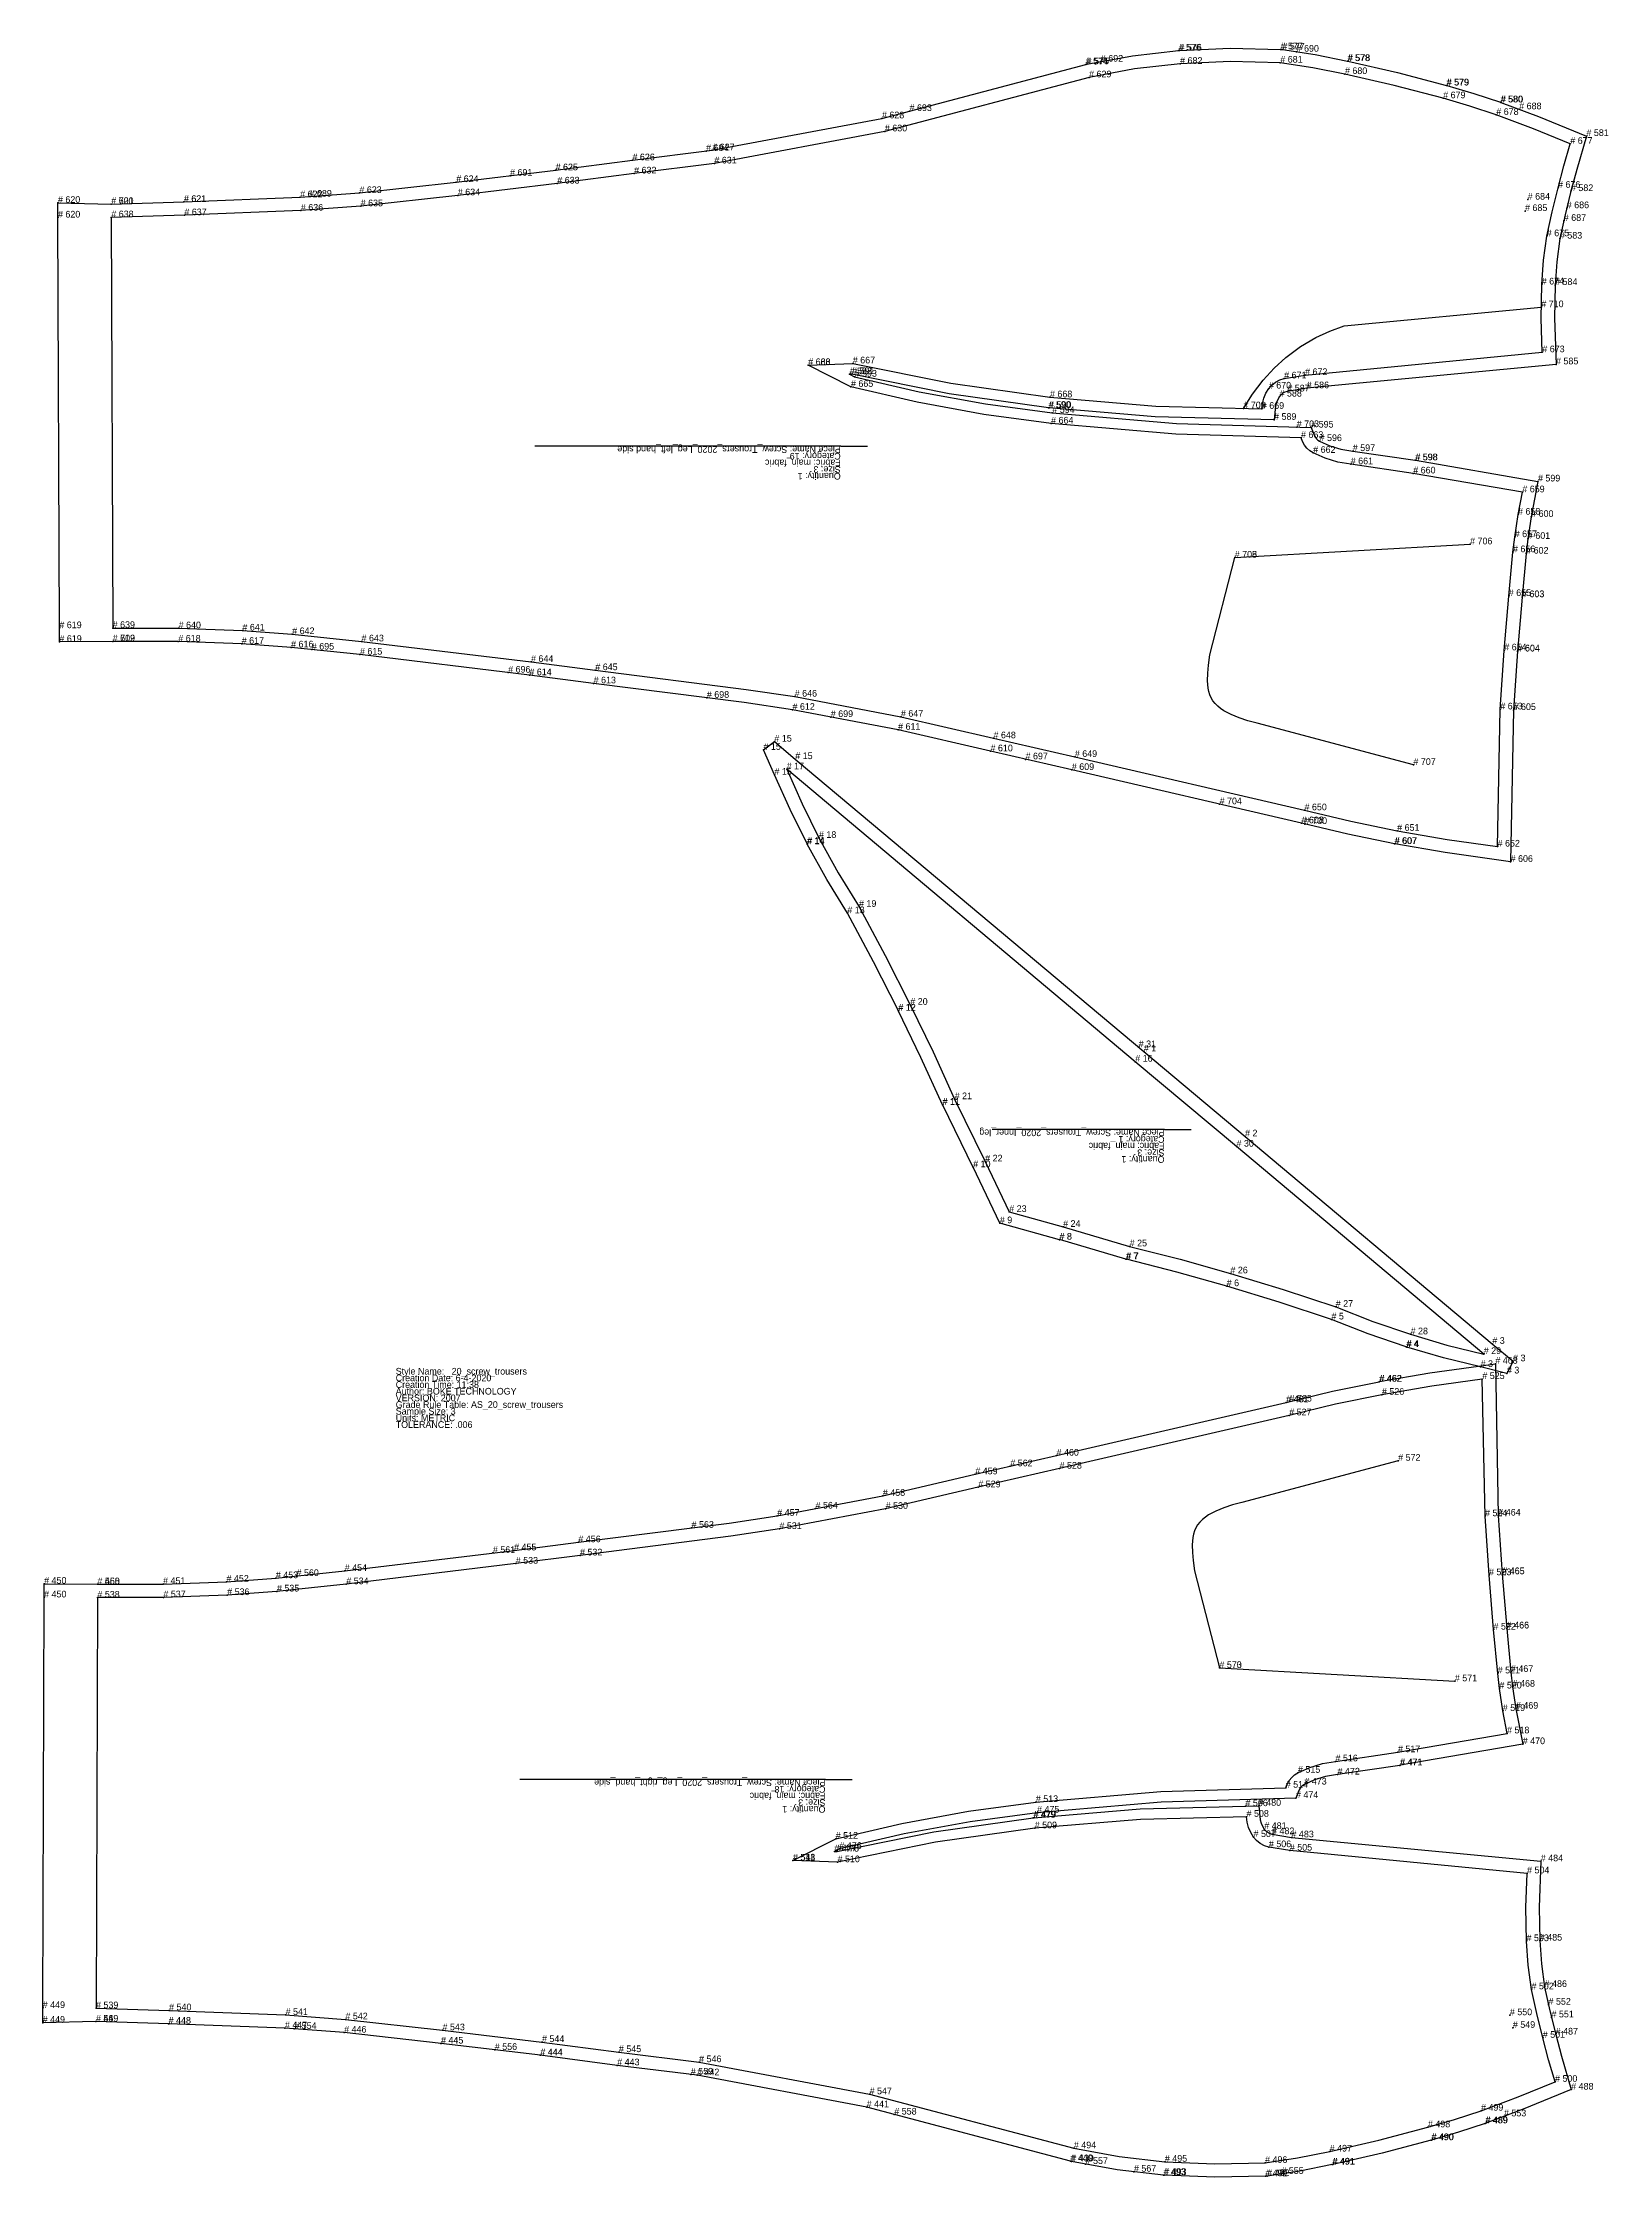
# Model space of a CAD drawing. Extents: x -265 to 2412, y -612 to 1604.
# Drawn here: x -265 to 910, y -42 to 1559 of the extents above; entities that cross this region are included whole.
import ezdxf

# ---------------------------------------------------------------- set-up
doc = ezdxf.new("R2010")
doc.units = 0

msp = doc.modelspace()

# ---------------------------------------------------------------- texts
at = {"layer": '1'}
for s, p in [('Style Name: _20_screw_trousers', (0, 560.1275)), ('Creation Date: 6-4-2020', (0, 555.1275)), ('Author: BOKE TECHNOLOGY', (0, 545.1275)), ('VERSION: 2007', (0, 540.1275)), ('Creation Time: 11:38', (0, 550.1275)), ('Sample Size: 3', (0, 530.1275)), ('Grade Rule Table: AS_20_screw_trousers', (0, 535.1275)), ('Units: METRIC', (0, 525.1275)), ('TOLERANCE: .006', (0, 520.1275))]:
    msp.add_text(s, height=5, dxfattribs=at).set_placement(p)

# ---------------------------------------------------------------- blocks, each defined once
blk = doc.blocks.new('Inner_leg-3')
at = {"layer": '1'}
blk.add_lwpolyline([(561.245, 802.4275), (637.2175, 738.725), (822.7275, 583.175), (838.3075, 570.1075), (833.6625, 560.9575), (813.92, 565.805), (786.085, 572.64), (758.5925, 580.725), (758.1725, 580.8675), (729.6625, 590.64), (702.045, 601.4525), (662.8825, 614.37), (623.44, 626.4175), (585.9225, 636.9475), (548.1675, 646.59), (547.8325, 646.6825), (497.93, 661.2975), (498.0775, 661.2475), (453.23, 673.63), (433.2225, 715.635), (433.2775, 715.535), (410.3725, 762.22), (410.2525, 762.4725), (394.03, 798.015), (377.0675, 833.1075), (377.16, 832.9075), (358.3625, 869.715), (338.83, 906.08), (323.385, 931.405), (308.79, 957.775), (308.58, 958.1575), (295.8175, 983.7825), (284.195, 1009.9725), (275.91, 1028.6375), (284.115, 1034.8), (299.755, 1021.6875), (561.245, 802.4275)], close=True, dxfattribs=at)
at = {"layer": '14'}
blk.add_lwpolyline([(554.825, 794.7675), (293.335, 1014.03), (304.865, 988.055), (317.5325, 962.615), (332.02, 936.4425), (347.595, 910.905), (367.215, 874.38), (386.0675, 837.4575), (403.1, 802.225), (419.3475, 766.62), (442.2525, 719.935), (460.295, 682.06), (500.74, 670.8925), (550.6425, 656.2775), (588.5525, 646.595), (626.2325, 636.02), (665.88, 623.91), (705.255, 610.9225), (733.1125, 600.0175), (761.4125, 590.315), (788.6875, 582.295), (816.305, 575.5125), (630.795, 731.065), (554.825, 794.7675)], close=True, dxfattribs=at)
at = {"layer": '2'}
for p in [(275.91, 1028.6375), (284.115, 1034.8), (284.195, 1009.9725), (293.335, 1014.03), (299.755, 1021.6875), (317.5325, 962.615), (308.58, 958.1575), (308.79, 957.775), (338.83, 906.08), (347.595, 910.905), (377.0675, 833.1075), (377.16, 832.9075), (386.0675, 837.4575), (561.245, 802.4275), (554.825, 794.7675), (410.2525, 762.4725), (410.3725, 762.22), (419.3475, 766.62), (637.2175, 738.725), (630.795, 731.065), (433.2225, 715.635), (433.2775, 715.535), (442.2525, 719.935), (453.23, 673.63), (460.295, 682.06), (497.93, 661.2975), (498.0775, 661.2475), (500.74, 670.8925), (547.8325, 646.6825), (548.1675, 646.59), (550.6425, 656.2775), (623.44, 626.4175), (626.2325, 636.02), (705.255, 610.9225), (702.045, 601.4525), (758.1725, 580.8675), (758.5925, 580.725), (761.4125, 590.315), (822.7275, 583.175), (813.92, 565.805), (816.305, 575.5125), (833.6625, 560.9575), (838.3075, 570.1075)]:
    blk.add_point(p, dxfattribs=at)
at = {"layer": '4'}
blk.add_point((557.41, 805.6375, 5), dxfattribs=at)
at = {"layer": '5'}
blk.add_line((576.805, 743.9375), (596.805, 743.9375), dxfattribs=at)
at = {"layer": '7'}
blk.add_line((576.805, 743.9375), (447.59, 743.9375), dxfattribs=at)
at = {"layer": '1'}
for s, p in [('Piece Name: Screw_Trousers_2020_Inner_leg', (576.805, 743.9375)), ('Category: 1', (576.805, 738.9375)), ('Fabric: main_fabric', (576.805, 733.9375)), ('Quantity: 1', (576.805, 723.9375)), ('Size: 3', (576.805, 728.9375))]:
    blk.add_text(s, height=5, rotation=-180, dxfattribs=at).set_placement(p)
at = {"layer": '2'}
for s, p in [('# 15', (275.91, 1028.6375)), ('# 15', (284.115, 1034.8)), ('# 15', (299.755, 1021.6875)), ('# 15', (284.195, 1009.9725)), ('# 17', (293.335, 1014.03)), ('# 14', (308.58, 958.1575)), ('# 14', (308.79, 957.775)), ('# 18', (317.5325, 962.615)), ('# 19', (347.595, 910.905)), ('# 13', (338.83, 906.08)), ('# 12', (377.0675, 833.1075)), ('# 12', (377.16, 832.9075)), ('# 20', (386.0675, 837.4575)), ('# 1', (561.245, 802.4275)), ('# 16', (554.825, 794.7675)), ('# 21', (419.3475, 766.62)), ('# 11', (410.2525, 762.4725)), ('# 11', (410.3725, 762.22)), ('# 2', (637.2175, 738.725)), ('# 10', (433.2225, 715.635)), ('# 10', (433.2775, 715.535)), ('# 22', (442.2525, 719.935)), ('# 30', (630.795, 731.065)), ('# 9', (453.23, 673.63)), ('# 23', (460.295, 682.06)), ('# 24', (500.74, 670.8925)), ('# 8', (497.93, 661.2975)), ('# 8', (498.0775, 661.2475)), ('# 25', (550.6425, 656.2775)), ('# 7', (547.8325, 646.6825)), ('# 7', (548.1675, 646.59)), ('# 26', (626.2325, 636.02)), ('# 6', (623.44, 626.4175)), ('# 27', (705.255, 610.9225)), ('# 5', (702.045, 601.4525)), ('# 28', (761.4125, 590.315)), ('# 4', (758.1725, 580.8675)), ('# 4', (758.5925, 580.725)), ('# 29', (816.305, 575.5125)), ('# 3', (822.7275, 583.175)), ('# 3', (813.92, 565.805)), ('# 3', (833.6625, 560.9575)), ('# 3', (838.3075, 570.1075))]:
    blk.add_text(s, height=5, dxfattribs=at).set_placement(p)
at = {"layer": '4'}
blk.add_text('# 31', height=5, dxfattribs=at).set_placement((557.41, 805.6375))
blk = doc.blocks.new('Leg_right_hand_side-3')
at = {"layer": '1'}
blk.add_lwpolyline([(506.9525, -29.945), (506.2125, -29.7775), (353.3375, 10.6325), (226.075, 34.59), (166.1975, 42.075), (166.145, 42.0825), (108.46, 49.605), (108.575, 49.59), (33.9625, 58.445), (34.0225, 58.4375), (-38.6725, 66.62), (-83.1325, 69.8575), (-170.405, 73.3225), (-170.295, 73.32), (-224.8625, 74.8825), (-264.86, 73.9925), (-264.83, 85.0175), (-263.79, 392.99), (-263.7525, 403.2925), (-223.7575, 402.8525), (-174.5375, 403.055), (-126.9625, 404.7325), (-89.9225, 407.42), (-38.2525, 412.8275), (88.875, 428.26), (88.8175, 428.2525), (137.0275, 434.3875), (250.075, 448.795), (286.2475, 454.2025), (365.475, 469.18), (434.7875, 485.3175), (434.82, 485.325), (495.8125, 499.3125), (495.7875, 499.3075), (668.1175, 539.275), (668.0525, 539.2575), (702.8325, 547.5675), (737.8775, 554.755), (738.1925, 554.815), (775.945, 561.3125), (824.9875, 568.2425), (827.2275, 454.3725), (830.2075, 410.33), (830.195, 410.48), (833.575, 369.675), (833.565, 369.8025), (836.6975, 337.06), (837.9725, 326.005), (840.44, 309.5275), (845.5275, 282.9475), (753.6425, 267.0925), (753.395, 267.0525), (706.6125, 260.1775), (697.6225, 258.6375), (689.4375, 256.145), (681.695, 252.675), (680.465, 251.88), (679.4025, 250.9475), (678.56, 249.9175), (677.8525, 248.695), (675.415, 242.53), (574.325, 239.5325), (481.16, 231.5675), (431.08, 224.7275), (381.3625, 215.6175), (332.84, 204.4175), (329.09, 202.51), (330.8375, 202.445), (403.7075, 217.225), (478.285, 227.7675), (478.7475, 227.82), (558.4, 234.395), (647.5175, 236.7175), (648.635, 226.2275), (649.28, 223.7525), (650.2975, 221.3975), (651.6275, 219.2775), (652.8325, 217.91), (654.185, 216.8325), (655.71, 216.015), (657.4775, 215.43), (672.0625, 213.0575), (859.0675, 195.1125), (857.9725, 160.5875), (858.3525, 135.635), (859.595, 118.125), (861.9675, 100.8325), (865.8975, 83.0625), (870.26, 65.18), (874.605, 48.8775), (881.8925, 23.88), (845.75, 9.185), (817.745, -1.2975), (817.415, -1.415), (797.4075, -8.115), (777.19, -13.995), (776.9175, -14.07), (740.0625, -23.665), (702.97, -32.2925), (702.6375, -32.365), (678.315, -37.16), (653.76, -40.9825), (652.4275, -41.1), (614.5075, -41.885), (576.5975, -40.2175), (575.9225, -40.165), (541.2875, -36.28), (506.9525, -29.945)], close=True, dxfattribs=at)
at = {"layer": '13'}
for p in [(298.035, 195.69), (835.875, 79.6825), (838.1425, 70.205)]:
    blk.add_point(p, dxfattribs=at)
at = {"layer": '14'}
blk.add_lwpolyline([(508.7675, -20.1125), (542.7725, -26.3875), (577.0375, -30.23), (614.6275, -31.8825), (652.225, -31.105), (676.545, -27.3175), (700.71, -22.555), (737.665, -13.9575), (774.4025, -4.395), (794.44, 1.435), (814.245, 8.065), (842.1525, 18.5125), (869.775, 29.7425), (864.98, 46.18), (860.5725, 62.7175), (856.15, 80.85), (852.12, 99.065), (849.6475, 117.0875), (848.3625, 135.2275), (847.975, 160.6475), (848.7825, 186.055), (670.8025, 203.135), (655.1, 205.69), (651.755, 206.795), (648.6575, 208.4575), (645.91, 210.6475), (643.5925, 213.2775), (641.425, 216.735), (639.8025, 220.4875), (638.7775, 224.4275), (638.345, 228.4775), (558.8225, 226.4025), (479.405, 219.8475), (405.0775, 209.34), (331.485, 194.415), (298.035, 195.69), (330.0925, 211.9925), (379.7675, 223.4575), (429.82, 232.63), (480.245, 239.5175), (573.9025, 247.525), (667.7425, 250.3075), (668.83, 253.0575), (670.32, 255.63), (672.1975, 257.9225), (674.4225, 259.875), (676.915, 261.4875), (685.9225, 265.525), (695.3375, 268.3925), (705.055, 270.055), (751.9475, 276.945), (833.7975, 291.07), (830.5875, 307.8275), (828.06, 324.7), (826.7575, 336), (823.615, 368.85), (820.235, 409.655), (817.24, 453.92), (815.2175, 556.7625), (777.455, 551.425), (739.89, 544.96), (705, 537.805), (670.38, 529.5325), (498.0475, 489.565), (437.055, 475.5775), (367.5725, 459.4), (287.8975, 444.3375), (251.42, 438.885), (138.2925, 424.4675), (90.08, 418.3325), (-37.0625, 402.8975), (-89.1, 397.4525), (-126.425, 394.745), (-174.305, 393.055), (-223.79, 392.855), (-224.83, 84.8825), (-170.0075, 83.3125), (-82.61, 79.8425), (-37.7175, 76.5725), (35.14, 68.3725), (109.7525, 59.5175), (167.4375, 51.995), (227.63, 44.47), (355.5375, 20.3925), (508.7675, -20.1125)], close=True, dxfattribs=at)
at = {"layer": '2'}
for p in [(824.9875, 568.2425), (737.8775, 554.755), (738.1925, 554.815), (739.89, 544.96), (815.2175, 556.7625), (668.0525, 539.2575), (668.1175, 539.275), (670.38, 529.5325), (495.7875, 499.3075), (495.8125, 499.3125), (434.7875, 485.3175), (434.82, 485.325), (498.0475, 489.565), (752.0875, 495.51), (365.475, 469.18), (437.055, 475.5775), (286.2475, 454.2025), (367.5725, 459.4), (817.24, 453.92), (827.2275, 454.3725), (137.0275, 434.3875), (287.8975, 444.3375), (88.8175, 428.2525), (88.875, 428.26), (90.08, 418.3325), (138.2925, 424.4675), (-263.7525, 403.2925), (-223.7575, 402.8525), (-174.5375, 403.055), (-126.9625, 404.7325), (-89.9225, 407.42), (-38.2525, 412.8275), (-37.0625, 402.8975), (820.235, 409.655), (830.195, 410.48), (830.2075, 410.33), (-263.79, 392.99), (-223.79, 392.855), (-174.305, 393.055), (-126.425, 394.745), (-89.1, 397.4525), (823.615, 368.85), (833.565, 369.8025), (833.575, 369.675), (617.995, 340.08), (617.995, 340.08), (836.6975, 337.06), (794.59, 330.08), (826.7575, 336), (828.06, 324.7), (837.9725, 326.005), (830.5875, 307.8275), (840.44, 309.5275), (833.7975, 291.07), (751.9475, 276.945), (845.5275, 282.9475), (676.915, 261.4875), (705.055, 270.055), (706.6125, 260.1775), (753.395, 267.0525), (753.6425, 267.0925), (667.7425, 250.3075), (675.415, 242.53), (681.695, 252.675), (478.285, 227.7675), (478.7475, 227.82), (480.245, 239.5175), (481.16, 231.5675), (638.345, 228.4775), (647.5175, 236.7175), (330.0925, 211.9925), (479.405, 219.8475), (643.5925, 213.2775), (651.6275, 219.2775), (657.4775, 215.43), (672.0625, 213.0575), (298.035, 195.69), (329.09, 202.51), (330.8375, 202.445), (331.485, 194.415), (332.84, 204.4175), (655.1, 205.69), (670.8025, 203.135), (859.0675, 195.1125), (848.7825, 186.055), (848.3625, 135.2275), (858.3525, 135.635), (852.12, 99.065), (861.9675, 100.8325), (-264.83, 85.0175), (-224.83, 84.8825), (-170.0075, 83.3125), (-264.86, 73.9925), (-224.8625, 74.8825), (-170.405, 73.3225), (-170.295, 73.32), (-83.1325, 69.8575), (-82.61, 79.8425), (-38.6725, 66.62), (-37.7175, 76.5725), (35.14, 68.3725), (870.26, 65.18), (33.9625, 58.445), (34.0225, 58.4375), (108.46, 49.605), (108.575, 49.59), (109.7525, 59.5175), (167.4375, 51.995), (860.5725, 62.7175), (166.145, 42.0825), (166.1975, 42.075), (226.075, 34.59), (227.63, 44.47), (355.5375, 20.3925), (869.775, 29.7425), (881.8925, 23.88), (353.3375, 10.6325), (814.245, 8.065), (774.4025, -4.395), (776.9175, -14.07), (777.19, -13.995), (817.415, -1.415), (817.745, -1.2975), (506.2125, -29.7775), (506.9525, -29.945), (508.7675, -20.1125), (577.0375, -30.23), (652.225, -31.105), (700.71, -22.555), (575.9225, -40.165), (576.5975, -40.2175), (652.4275, -41.1), (653.76, -40.9825), (702.6375, -32.365), (702.97, -32.2925)]:
    blk.add_point(p, dxfattribs=at)
at = {"layer": '4'}
for p in [(670.6125, 539.8675, 5), (461.085, 491.3475, 5), (314.965, 459.63, 5), (221.9625, 445.21, 5), (72.9175, 426.32, 5), (-223.76, 402.85, 5), (-74.395, 409.0425, 5), (637.4925, 236.455, 5), (864.9, 87.555, 5), (-224.865, 74.8825, 5), (-76.125, 69.3475, 5), (867.1225, 78.025, 5), (74.3275, 53.655, 5), (221.41, 35.1725, 5), (374.065, 5.1525, 5), (831.4375, 3.8275, 5), (517.58, -31.905, 5), (553.8525, -37.69, 5), (664.44, -39.32, 5)]:
    blk.add_point(p, dxfattribs=at)
at = {"layer": '5'}
blk.add_line((322.4275, 256.5275), (342.4275, 256.5275), dxfattribs=at)
at = {"layer": '7'}
blk.add_line((322.4275, 256.5275), (93.015, 256.5275), dxfattribs=at)
at = {"layer": '8'}
blk.add_line((617.995, 340.08), (794.59, 330.08), dxfattribs=at)
blk.add_lwpolyline([(752.0875, 495.51), (634.7525, 464.3), (627.8875, 462.3375), (621.3275, 460.18), (615.25, 457.72), (609.8275, 454.845), (607.42, 453.215), (605.2425, 451.4425), (603.3125, 449.515), (601.66, 447.41), (600.3025, 445.12), (599.3375, 442.87), (598.6125, 440.4725), (598.105, 437.935), (597.6475, 432.51), (597.785, 426.715), (598.3325, 420.66), (599.3125, 412.9), (617.995, 340.08)], dxfattribs=at)
at = {"layer": '1'}
for s, p in [('Piece Name: Screw_Trousers_2020_Leg_right_hand_side', (322.4275, 256.5275)), ('Fabric: main_fabric', (322.4275, 246.5275)), ('Category: 18', (322.4275, 251.5275)), ('Size: 3', (322.4275, 241.5275)), ('Quantity: 1', (322.4275, 236.5275))]:
    blk.add_text(s, height=5, rotation=-180, dxfattribs=at).set_placement(p)
at = {"layer": '13'}
for s, p in [('# 548', (298.035, 195.69)), ('# 550', (835.875, 79.6825)), ('# 549', (838.1425, 70.205))]:
    blk.add_text(s, height=5, dxfattribs=at).set_placement(p)
at = {"layer": '2'}
for s, p in [('# 525', (815.2175, 556.7625)), ('# 463', (824.9875, 568.2425)), ('# 461', (668.0525, 539.2575)), ('# 461', (668.1175, 539.275)), ('# 462', (737.8775, 554.755)), ('# 462', (738.1925, 554.815)), ('# 526', (739.89, 544.96)), ('# 527', (670.38, 529.5325)), ('# 460', (495.7875, 499.3075)), ('# 460', (495.8125, 499.3125)), ('# 572', (752.0875, 495.51)), ('# 459', (434.7875, 485.3175)), ('# 459', (434.82, 485.325)), ('# 529', (437.055, 475.5775)), ('# 528', (498.0475, 489.565)), ('# 458', (365.475, 469.18)), ('# 530', (367.5725, 459.4)), ('# 457', (286.2475, 454.2025)), ('# 531', (287.8975, 444.3375)), ('# 524', (817.24, 453.92)), ('# 464', (827.2275, 454.3725)), ('# 455', (88.8175, 428.2525)), ('# 455', (88.875, 428.26)), ('# 456', (137.0275, 434.3875)), ('# 454', (-38.2525, 412.8275)), ('# 533', (90.08, 418.3325)), ('# 532', (138.2925, 424.4675)), ('# 450', (-263.7525, 403.2925)), ('# 450', (-223.7575, 402.8525)), ('# 451', (-174.5375, 403.055)), ('# 452', (-126.9625, 404.7325)), ('# 453', (-89.9225, 407.42)), ('# 535', (-89.1, 397.4525)), ('# 534', (-37.0625, 402.8975)), ('# 523', (820.235, 409.655)), ('# 465', (830.195, 410.48)), ('# 465', (830.2075, 410.33)), ('# 450', (-263.79, 392.99)), ('# 538', (-223.79, 392.855)), ('# 537', (-174.305, 393.055)), ('# 536', (-126.425, 394.745)), ('# 522', (823.615, 368.85)), ('# 466', (833.565, 369.8025)), ('# 466', (833.575, 369.675)), ('# 570', (617.995, 340.08)), ('# 573', (617.995, 340.08)), ('# 521', (826.7575, 336)), ('# 467', (836.6975, 337.06)), ('# 571', (794.59, 330.08)), ('# 520', (828.06, 324.7)), ('# 468', (837.9725, 326.005)), ('# 519', (830.5875, 307.8275)), ('# 469', (840.44, 309.5275)), ('# 518', (833.7975, 291.07)), ('# 516', (705.055, 270.055)), ('# 517', (751.9475, 276.945)), ('# 470', (845.5275, 282.9475)), ('# 515', (676.915, 261.4875)), ('# 473', (681.695, 252.675)), ('# 472', (706.6125, 260.1775)), ('# 471', (753.395, 267.0525)), ('# 471', (753.6425, 267.0925)), ('# 513', (480.245, 239.5175)), ('# 480', (647.5175, 236.7175)), ('# 514', (667.7425, 250.3075)), ('# 474', (675.415, 242.53)), ('# 479', (478.285, 227.7675)), ('# 479', (478.7475, 227.82)), ('# 509', (479.405, 219.8475)), ('# 475', (481.16, 231.5675)), ('# 508', (638.345, 228.4775)), ('# 481', (651.6275, 219.2775)), ('# 512', (330.0925, 211.9925)), ('# 476', (332.84, 204.4175)), ('# 507', (643.5925, 213.2775)), ('# 506', (655.1, 205.69)), ('# 482', (657.4775, 215.43)), ('# 505', (670.8025, 203.135)), ('# 483', (672.0625, 213.0575)), ('# 511', (298.035, 195.69)), ('# 477', (329.09, 202.51)), ('# 478', (330.8375, 202.445)), ('# 510', (331.485, 194.415)), ('# 484', (859.0675, 195.1125)), ('# 504', (848.7825, 186.055)), ('# 503', (848.3625, 135.2275)), ('# 485', (858.3525, 135.635)), ('# 502', (852.12, 99.065)), ('# 486', (861.9675, 100.8325)), ('# 449', (-264.83, 85.0175)), ('# 539', (-224.83, 84.8825)), ('# 540', (-170.0075, 83.3125)), ('# 541', (-82.61, 79.8425)), ('# 542', (-37.7175, 76.5725)), ('# 449', (-264.86, 73.9925)), ('# 449', (-224.8625, 74.8825)), ('# 448', (-170.405, 73.3225)), ('# 448', (-170.295, 73.32)), ('# 447', (-83.1325, 69.8575)), ('# 446', (-38.6725, 66.62)), ('# 543', (35.14, 68.3725)), ('# 544', (109.7525, 59.5175)), ('# 501', (860.5725, 62.7175)), ('# 487', (870.26, 65.18)), ('# 445', (33.9625, 58.445)), ('# 445', (34.0225, 58.4375)), ('# 444', (108.46, 49.605)), ('# 444', (108.575, 49.59)), ('# 545', (167.4375, 51.995)), ('# 546', (227.63, 44.47)), ('# 443', (166.145, 42.0825)), ('# 443', (166.1975, 42.075)), ('# 442', (226.075, 34.59)), ('# 500', (869.775, 29.7425)), ('# 547', (355.5375, 20.3925)), ('# 488', (881.8925, 23.88)), ('# 441', (353.3375, 10.6325)), ('# 498', (774.4025, -4.395)), ('# 499', (814.245, 8.065)), ('# 489', (817.415, -1.415)), ('# 489', (817.745, -1.2975)), ('# 494', (508.7675, -20.1125)), ('# 490', (776.9175, -14.07)), ('# 490', (777.19, -13.995)), ('# 440', (506.2125, -29.7775)), ('# 439', (506.9525, -29.945)), ('# 495', (577.0375, -30.23)), ('# 496', (652.225, -31.105)), ('# 497', (700.71, -22.555)), ('# 491', (702.6375, -32.365)), ('# 491', (702.97, -32.2925)), ('# 493', (575.9225, -40.165)), ('# 493', (576.5975, -40.2175)), ('# 492', (652.4275, -41.1)), ('# 492', (653.76, -40.9825))]:
    blk.add_text(s, height=5, dxfattribs=at).set_placement(p)
at = {"layer": '4'}
for s, p in [('# 565', (670.6125, 539.8675)), ('# 562', (461.085, 491.3475)), ('# 564', (314.965, 459.63)), ('# 563', (221.9625, 445.21)), ('# 561', (72.9175, 426.32)), ('# 568', (-223.76, 402.85)), ('# 560', (-74.395, 409.0425)), ('# 566', (637.4925, 236.455)), ('# 552', (864.9, 87.555)), ('# 551', (867.1225, 78.025)), ('# 569', (-224.865, 74.8825)), ('# 554', (-76.125, 69.3475)), ('# 556', (74.3275, 53.655)), ('# 559', (221.41, 35.1725)), ('# 558', (374.065, 5.1525)), ('# 553', (831.4375, 3.8275)), ('# 557', (517.58, -31.905)), ('# 567', (553.8525, -37.69)), ('# 555', (664.44, -39.32))]:
    blk.add_text(s, height=5, dxfattribs=at).set_placement(p)
blk = doc.blocks.new('Leg_left_hand side-3')
at = {"layer": '1'}
blk.add_lwpolyline([(517.6625, 1542.6325), (518.4025, 1542.8), (552.7575, 1549.1375), (587.3725, 1553.02), (588.05, 1553.0725), (625.96, 1554.735), (663.875, 1553.955), (665.21, 1553.8375), (689.765, 1550.0075), (714.0875, 1545.22), (714.4225, 1545.1475), (751.4675, 1536.5225), (788.365, 1526.925), (788.6425, 1526.85), (808.8225, 1520.9725), (828.8625, 1514.27), (829.1975, 1514.1525), (857.245, 1503.645), (893.3475, 1488.975), (886.0425, 1463.9425), (881.7075, 1447.67), (877.3425, 1429.785), (873.4125, 1412.0175), (871.0375, 1394.72), (869.8, 1377.22), (869.42, 1352.26), (870.52, 1317.7375), (683.51, 1299.7925), (668.945, 1297.4225), (667.1575, 1296.83), (665.62, 1296.0075), (664.2675, 1294.9275), (663.0825, 1293.5825), (661.7375, 1291.4375), (660.7225, 1289.0925), (660.085, 1286.625), (658.965, 1276.135), (569.87, 1278.4575), (490.1975, 1285.035), (489.735, 1285.0875), (415.155, 1295.63), (342.2875, 1310.405), (340.5375, 1310.34), (344.2925, 1308.4325), (392.825, 1297.2275), (442.5325, 1288.12), (492.6125, 1281.2825), (585.7775, 1273.315), (686.87, 1270.32), (689.305, 1264.15), (690.0175, 1262.92), (690.8575, 1261.8975), (691.9075, 1260.9775), (693.14, 1260.1775), (700.8875, 1256.7025), (709.095, 1254.205), (718.0425, 1252.6775), (764.845, 1245.8025), (765.0925, 1245.7625), (856.9775, 1229.9025), (851.8875, 1203.3225), (849.42, 1186.845), (848.145, 1175.79), (845.015, 1143.0525), (845.025, 1143.18), (841.645, 1102.375), (841.6575, 1102.525), (838.675, 1058.4775), (836.435, 944.61), (787.39, 951.5425), (749.6425, 958.04), (749.3275, 958.1), (714.2775, 965.2875), (679.5025, 973.5975), (679.5675, 973.58), (507.2375, 1013.5475), (507.2625, 1013.5425), (446.27, 1027.53), (446.2375, 1027.5375), (376.9225, 1043.675), (297.695, 1058.6525), (261.52, 1064.0575), (148.48, 1078.4675), (100.2675, 1084.6025), (100.325, 1084.595), (-26.805, 1100.0275), (-78.475, 1105.435), (-115.515, 1108.1225), (-163.09, 1109.8), (-212.3075, 1110), (-252.3, 1109.5575), (-252.34, 1119.865), (-253.38, 1427.8375), (-253.4075, 1438.8575), (-213.4125, 1437.97), (-158.845, 1439.535), (-158.955, 1439.5325), (-71.68, 1442.9975), (-27.22, 1446.235), (45.4725, 1454.4175), (45.4125, 1454.41), (120.025, 1463.265), (119.91, 1463.25), (177.595, 1470.7725), (177.6475, 1470.78), (237.5275, 1478.265), (364.79, 1502.2225), (517.6625, 1542.6325)], close=True, dxfattribs=at)
at = {"layer": '13'}
for p in [(849.2625, 1441.245), (847.265, 1432.695), (309.485, 1317.165)]:
    blk.add_point(p, dxfattribs=at)
at = {"layer": '14'}
blk.add_lwpolyline([(520.2175, 1532.9675), (366.9875, 1492.4625), (239.08, 1468.385), (178.8875, 1460.86), (121.2025, 1453.3375), (46.59, 1444.4825), (-26.2675, 1436.2825), (-71.16, 1433.0125), (-158.5575, 1429.5425), (-213.38, 1427.9725), (-212.34, 1120), (-162.855, 1119.8), (-114.975, 1118.11), (-77.65, 1115.4025), (-25.6125, 1109.9575), (101.53, 1094.5225), (149.7425, 1088.3875), (262.8675, 1073.9675), (299.3475, 1068.5175), (379.0225, 1053.455), (448.505, 1037.2775), (509.4975, 1023.29), (681.83, 983.3225), (716.4475, 975.05), (751.34, 967.895), (788.9025, 961.43), (826.6675, 956.0925), (828.69, 1058.935), (831.685, 1103.2), (835.065, 1144.005), (838.2075, 1176.855), (839.51, 1188.155), (842.0375, 1205.0275), (845.2475, 1221.785), (763.3975, 1235.91), (716.505, 1242.8), (706.7875, 1244.46), (697.3775, 1247.325), (688.365, 1251.3675), (685.8725, 1252.98), (683.6475, 1254.93), (681.77, 1257.22), (680.28, 1259.7975), (679.1925, 1262.5475), (585.3525, 1265.3275), (491.695, 1273.3375), (441.27, 1280.2225), (391.2275, 1289.3925), (341.5425, 1300.8625), (309.485, 1317.165), (342.935, 1318.44), (416.5275, 1303.515), (490.855, 1293.0075), (570.295, 1286.45), (649.795, 1284.3775), (650.2275, 1288.425), (651.2475, 1292.3625), (652.875, 1296.1175), (655.0425, 1299.5775), (657.3575, 1302.205), (660.105, 1304.395), (663.2025, 1306.055), (666.55, 1307.165), (682.2525, 1309.72), (860.2325, 1326.8), (859.4225, 1352.205), (859.8125, 1377.6275), (861.095, 1395.765), (863.57, 1413.79), (867.5975, 1432.0025), (872.0225, 1450.1375), (876.4275, 1466.6725), (881.225, 1483.1125), (853.5975, 1494.34), (825.695, 1504.79), (805.8875, 1511.4175), (785.8525, 1517.25), (749.1125, 1526.81), (712.16, 1535.41), (687.9925, 1540.17), (663.675, 1543.96), (626.0775, 1544.735), (588.4875, 1543.085), (554.24, 1539.245), (520.2175, 1532.9675)], close=True, dxfattribs=at)
at = {"layer": '2'}
for p in [(587.3725, 1553.02), (588.05, 1553.0725), (663.875, 1553.955), (665.21, 1553.8375), (517.6625, 1542.6325), (518.4025, 1542.8), (588.4875, 1543.085), (663.675, 1543.96), (714.0875, 1545.22), (714.4225, 1545.1475), (520.2175, 1532.9675), (712.16, 1535.41), (788.365, 1526.925), (788.6425, 1526.85), (785.8525, 1517.25), (825.695, 1504.79), (828.8625, 1514.27), (829.1975, 1514.1525), (364.79, 1502.2225), (366.9875, 1492.4625), (893.3475, 1488.975), (237.5275, 1478.265), (881.225, 1483.1125), (119.91, 1463.25), (120.025, 1463.265), (177.595, 1470.7725), (177.6475, 1470.78), (178.8875, 1460.86), (239.08, 1468.385), (-71.68, 1442.9975), (-27.22, 1446.235), (45.4125, 1454.41), (45.4725, 1454.4175), (46.59, 1444.4825), (121.2025, 1453.3375), (872.0225, 1450.1375), (881.7075, 1447.67), (-253.4075, 1438.8575), (-253.38, 1427.8375), (-213.4125, 1437.97), (-213.38, 1427.9725), (-158.955, 1439.5325), (-158.845, 1439.535), (-158.5575, 1429.5425), (-71.16, 1433.0125), (-26.2675, 1436.2825), (863.57, 1413.79), (873.4125, 1412.0175), (859.8125, 1377.6275), (869.8, 1377.22), (859.435, 1360.5925), (309.485, 1317.165), (342.935, 1318.44), (860.2325, 1326.8), (870.52, 1317.7375), (340.5375, 1310.34), (341.5425, 1300.8625), (342.2875, 1310.405), (344.2925, 1308.4325), (655.0425, 1299.5775), (666.55, 1307.165), (668.945, 1297.4225), (682.2525, 1309.72), (683.51, 1299.7925), (489.735, 1285.0875), (490.1975, 1285.035), (490.855, 1293.0075), (492.6125, 1281.2825), (635.9275, 1284.7375), (649.795, 1284.3775), (663.0825, 1293.5825), (491.695, 1273.3375), (658.965, 1276.135), (686.87, 1270.32), (679.1925, 1262.5475), (688.365, 1251.3675), (693.14, 1260.1775), (718.0425, 1252.6775), (716.505, 1242.8), (763.3975, 1235.91), (764.845, 1245.8025), (765.0925, 1245.7625), (845.2475, 1221.785), (856.9775, 1229.9025), (842.0375, 1205.0275), (851.8875, 1203.3225), (839.51, 1188.155), (849.42, 1186.845), (629.445, 1172.775), (629.445, 1172.775), (806.04, 1182.775), (838.2075, 1176.855), (848.145, 1175.79), (835.065, 1144.005), (845.015, 1143.0525), (845.025, 1143.18), (-252.34, 1119.865), (-252.3, 1109.5575), (-212.34, 1120), (-212.3075, 1110), (-163.09, 1109.8), (-162.855, 1119.8), (-115.515, 1108.1225), (-114.975, 1118.11), (-78.475, 1105.435), (-77.65, 1115.4025), (-25.6125, 1109.9575), (-26.805, 1100.0275), (101.53, 1094.5225), (831.685, 1103.2), (841.645, 1102.375), (841.6575, 1102.525), (100.2675, 1084.6025), (100.325, 1084.595), (148.48, 1078.4675), (149.7425, 1088.3875), (297.695, 1058.6525), (299.3475, 1068.5175), (828.69, 1058.935), (838.675, 1058.4775), (376.9225, 1043.675), (379.0225, 1053.455), (446.2375, 1027.5375), (446.27, 1027.53), (448.505, 1037.2775), (507.2375, 1013.5475), (507.2625, 1013.5425), (509.4975, 1023.29), (763.5375, 1017.345), (681.83, 983.3225), (679.5025, 973.5975), (679.5675, 973.58), (751.34, 967.895), (749.3275, 958.1), (749.6425, 958.04), (826.6675, 956.0925), (836.435, 944.61)]:
    blk.add_point(p, dxfattribs=at)
at = {"layer": '4'}
for p in [(529.03, 1544.7575, 5), (675.8925, 1552.1675, 5), (385.515, 1507.6975, 5), (842.8875, 1509.02, 5), (232.86, 1477.68, 5), (85.7775, 1459.1975, 5), (-64.6725, 1443.505, 5), (-213.4125, 1437.9675, 5), (876.3475, 1425.3, 5), (878.57, 1434.825, 5), (675.99, 1270.6425, 5), (-212.31, 1110, 5), (-62.945, 1103.81, 5), (84.3675, 1086.5325, 5), (233.4125, 1067.64, 5), (326.415, 1053.2225, 5), (472.535, 1021.505, 5), (618.1075, 987.8325, 5), (682.0225, 972.995, 5)]:
    blk.add_point(p, dxfattribs=at)
at = {"layer": '5'}
blk.add_line((333.8725, 1256.3275), (353.8725, 1256.3275), dxfattribs=at)
at = {"layer": '7'}
blk.add_line((333.8725, 1256.3275), (104.47, 1256.3275), dxfattribs=at)
at = {"layer": '8'}
blk.add_line((629.445, 1172.775), (806.04, 1182.775), dxfattribs=at)
for points in [[(635.9275, 1284.7375), (642.8825, 1295.465), (650.8525, 1305.9175), (658.995, 1314.8275), (667.89, 1322.97), (678.76, 1331.0575), (690.4075, 1337.9425), (700.8125, 1342.74), (711.53, 1346.74), (859.435, 1360.5925)], [(763.5375, 1017.345), (646.2025, 1048.5525), (639.335, 1050.5125), (632.7775, 1052.6725), (626.7, 1055.13), (621.2775, 1058.0075), (618.87, 1059.6375), (616.6925, 1061.4075), (614.7625, 1063.335), (613.11, 1065.44), (611.7525, 1067.73), (610.7875, 1069.98), (610.0625, 1072.38), (609.555, 1074.915), (609.0975, 1080.34), (609.235, 1086.135), (609.7825, 1092.19), (610.7625, 1099.95), (629.445, 1172.775)]]:
    blk.add_lwpolyline(points, dxfattribs=at)
at = {"layer": '1'}
for s, p in [('Piece Name: Screw_Trousers_2020_Leg_left_hand side', (333.8725, 1256.3275)), ('Category: 19', (333.8725, 1251.3275)), ('Fabric: main_fabric', (333.8725, 1246.3275)), ('Quantity: 1', (333.8725, 1236.3275)), ('Size: 3', (333.8725, 1241.3275))]:
    blk.add_text(s, height=5, rotation=-180, dxfattribs=at).set_placement(p)
at = {"layer": '13'}
for s, p in [('# 684', (849.2625, 1441.245)), ('# 685', (847.265, 1432.695)), ('# 683', (309.485, 1317.165))]:
    blk.add_text(s, height=5, dxfattribs=at).set_placement(p)
at = {"layer": '2'}
for s, p in [('# 576', (587.3725, 1553.02)), ('# 576', (588.05, 1553.0725)), ('# 577', (663.875, 1553.955)), ('# 577', (665.21, 1553.8375)), ('# 574', (517.6625, 1542.6325)), ('# 575', (518.4025, 1542.8)), ('# 629', (520.2175, 1532.9675)), ('# 682', (588.4875, 1543.085)), ('# 681', (663.675, 1543.96)), ('# 680', (712.16, 1535.41)), ('# 578', (714.0875, 1545.22)), ('# 578', (714.4225, 1545.1475)), ('# 679', (785.8525, 1517.25)), ('# 579', (788.365, 1526.925)), ('# 579', (788.6425, 1526.85)), ('# 628', (364.79, 1502.2225)), ('# 678', (825.695, 1504.79)), ('# 580', (828.8625, 1514.27)), ('# 580', (829.1975, 1514.1525)), ('# 630', (366.9875, 1492.4625)), ('# 581', (893.3475, 1488.975)), ('# 626', (177.595, 1470.7725)), ('# 626', (177.6475, 1470.78)), ('# 627', (237.5275, 1478.265)), ('# 631', (239.08, 1468.385)), ('# 677', (881.225, 1483.1125)), ('# 624', (45.4125, 1454.41)), ('# 624', (45.4725, 1454.4175)), ('# 625', (119.91, 1463.25)), ('# 625', (120.025, 1463.265)), ('# 633', (121.2025, 1453.3375)), ('# 632', (178.8875, 1460.86)), ('# 620', (-253.4075, 1438.8575)), ('# 620', (-213.4125, 1437.97)), ('# 621', (-158.955, 1439.5325)), ('# 621', (-158.845, 1439.535)), ('# 622', (-71.68, 1442.9975)), ('# 623', (-27.22, 1446.235)), ('# 635', (-26.2675, 1436.2825)), ('# 634', (46.59, 1444.4825)), ('# 676', (872.0225, 1450.1375)), ('# 582', (881.7075, 1447.67)), ('# 620', (-253.38, 1427.8375)), ('# 638', (-213.38, 1427.9725)), ('# 637', (-158.5575, 1429.5425)), ('# 636', (-71.16, 1433.0125)), ('# 675', (863.57, 1413.79)), ('# 583', (873.4125, 1412.0175)), ('# 674', (859.8125, 1377.6275)), ('# 584', (869.8, 1377.22)), ('# 710', (859.435, 1360.5925)), ('# 673', (860.2325, 1326.8)), ('# 666', (309.485, 1317.165)), ('# 592', (340.5375, 1310.34)), ('# 591', (342.2875, 1310.405)), ('# 667', (342.935, 1318.44)), ('# 593', (344.2925, 1308.4325)), ('# 672', (682.2525, 1309.72)), ('# 585', (870.52, 1317.7375)), ('# 665', (341.5425, 1300.8625)), ('# 668', (490.855, 1293.0075)), ('# 670', (655.0425, 1299.5775)), ('# 588', (663.0825, 1293.5825)), ('# 671', (666.55, 1307.165)), ('# 587', (668.945, 1297.4225)), ('# 586', (683.51, 1299.7925)), ('# 590', (489.735, 1285.0875)), ('# 590', (490.1975, 1285.035)), ('# 594', (492.6125, 1281.2825)), ('# 709', (635.9275, 1284.7375)), ('# 669', (649.795, 1284.3775)), ('# 589', (658.965, 1276.135)), ('# 664', (491.695, 1273.3375)), ('# 663', (679.1925, 1262.5475)), ('# 595', (686.87, 1270.32)), ('# 596', (693.14, 1260.1775)), ('# 662', (688.365, 1251.3675)), ('# 597', (718.0425, 1252.6775)), ('# 598', (764.845, 1245.8025)), ('# 598', (765.0925, 1245.7625)), ('# 661', (716.505, 1242.8)), ('# 660', (763.3975, 1235.91)), ('# 599', (856.9775, 1229.9025)), ('# 659', (845.2475, 1221.785)), ('# 658', (842.0375, 1205.0275)), ('# 600', (851.8875, 1203.3225)), ('# 706', (806.04, 1182.775)), ('# 657', (839.51, 1188.155)), ('# 601', (849.42, 1186.845)), ('# 705', (629.445, 1172.775)), ('# 708', (629.445, 1172.775)), ('# 656', (838.2075, 1176.855)), ('# 602', (848.145, 1175.79)), ('# 655', (835.065, 1144.005)), ('# 603', (845.015, 1143.0525)), ('# 603', (845.025, 1143.18)), ('# 619', (-252.34, 1119.865)), ('# 639', (-212.34, 1120)), ('# 640', (-162.855, 1119.8)), ('# 641', (-114.975, 1118.11)), ('# 619', (-252.3, 1109.5575)), ('# 619', (-212.3075, 1110)), ('# 618', (-163.09, 1109.8)), ('# 617', (-115.515, 1108.1225)), ('# 616', (-78.475, 1105.435)), ('# 642', (-77.65, 1115.4025)), ('# 615', (-26.805, 1100.0275)), ('# 643', (-25.6125, 1109.9575)), ('# 654', (831.685, 1103.2)), ('# 604', (841.645, 1102.375)), ('# 604', (841.6575, 1102.525)), ('# 614', (100.2675, 1084.6025)), ('# 614', (100.325, 1084.595)), ('# 644', (101.53, 1094.5225)), ('# 645', (149.7425, 1088.3875)), ('# 613', (148.48, 1078.4675)), ('# 646', (299.3475, 1068.5175)), ('# 612', (297.695, 1058.6525)), ('# 647', (379.0225, 1053.455)), ('# 653', (828.69, 1058.935)), ('# 605', (838.675, 1058.4775)), ('# 611', (376.9225, 1043.675)), ('# 648', (448.505, 1037.2775)), ('# 610', (446.2375, 1027.5375)), ('# 610', (446.27, 1027.53)), ('# 649', (509.4975, 1023.29)), ('# 609', (507.2375, 1013.5475)), ('# 609', (507.2625, 1013.5425)), ('# 707', (763.5375, 1017.345)), ('# 608', (679.5025, 973.5975)), ('# 608', (679.5675, 973.58)), ('# 650', (681.83, 983.3225)), ('# 607', (749.3275, 958.1)), ('# 607', (749.6425, 958.04)), ('# 651', (751.34, 967.895)), ('# 652', (826.6675, 956.0925)), ('# 606', (836.435, 944.61))]:
    blk.add_text(s, height=5, dxfattribs=at).set_placement(p)
at = {"layer": '4'}
for s, p in [('# 690', (675.8925, 1552.1675)), ('# 692', (529.03, 1544.7575)), ('# 693', (385.515, 1507.6975)), ('# 688', (842.8875, 1509.02)), ('# 694', (232.86, 1477.68)), ('# 691', (85.7775, 1459.1975)), ('# 701', (-213.4125, 1437.9675)), ('# 689', (-64.6725, 1443.505)), ('# 687', (876.3475, 1425.3)), ('# 686', (878.57, 1434.825)), ('# 703', (675.99, 1270.6425)), ('# 702', (-212.31, 1110)), ('# 695', (-62.945, 1103.81)), ('# 696', (84.3675, 1086.5325)), ('# 698', (233.4125, 1067.64)), ('# 699', (326.415, 1053.2225)), ('# 697', (472.535, 1021.505)), ('# 704', (618.1075, 987.8325)), ('# 700', (682.0225, 972.995))]:
    blk.add_text(s, height=5, dxfattribs=at).set_placement(p)

# ---------------------------------------------------------------- block references
at = {"layer": '1'}
for name in ['Leg_left_hand side-3', 'Inner_leg-3', 'Leg_right_hand_side-3']:
    msp.add_blockref(name, (0, 0), dxfattribs=at)

msp.set_redraw_order([(e.dxf.handle, doc.entitydb.next_handle()) for e in msp.query("TEXT MTEXT ATTDEF DIMENSION ARC_DIMENSION")])  # texts and dimensions are drawn at this point

doc.saveas('drawing.dxf')
